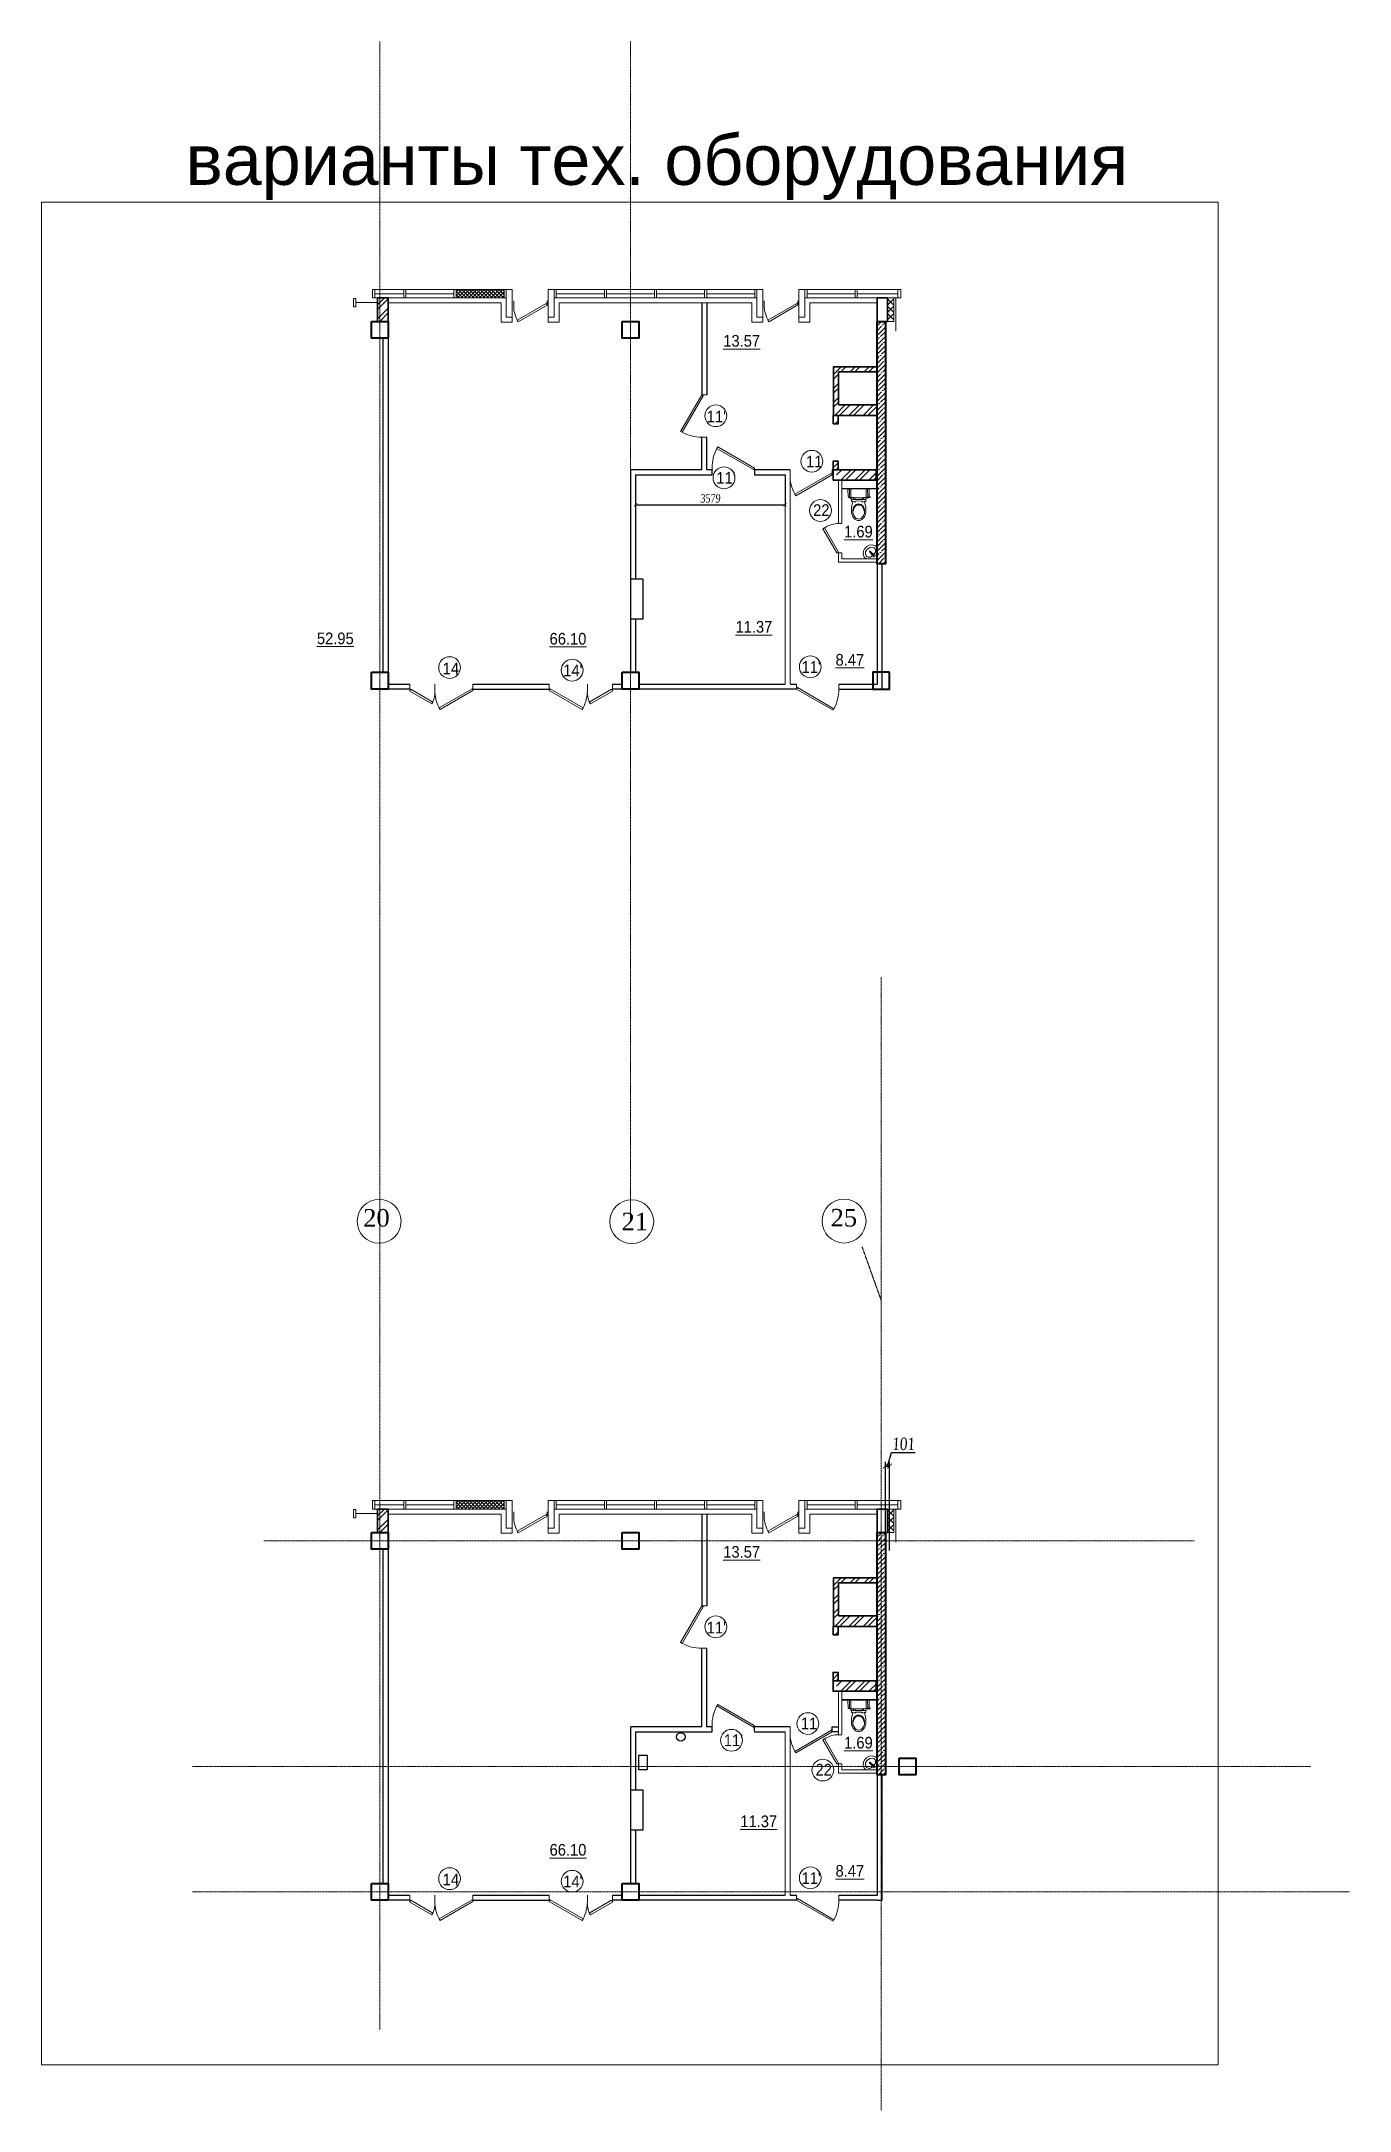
# Model space of a CAD drawing. Header units: inches. Extents: x -407541 to 6688123, y -998590 to 1205599.
# Drawn here: x 70806 to 102112, y 346251 to 395773 of the extents above; entities that cross this region are included whole.
import ezdxf

# ---------------------------------------------------------------- set-up
doc = ezdxf.new("R2010")
doc.units = ezdxf.units.IN
doc.header["$MEASUREMENT"] = 0
doc.linetypes.add('ACAD_ISO04W100', pattern=[30, 24, -3, 0, -3])
for name, color, linetype, lineweight in [('ведомость проемов', 3, 'Continuous', 9), ('ВЕНТ фасад', 230, 'Continuous', 9), ('ВИТРАЖ', 145, 'Continuous', 9), ('двери', 123, 'Continuous', 13), ('Дырки ВК', 26, 'Continuous', 30), ('КИРПИЧ', 30, 'Continuous', 35), ('МОНОЛИТ', 5, 'Continuous', 40), ('осевые о', 23, 'Continuous', 15), ('Оси', 254, 'ACAD_ISO04W100', 5), ('ОТВ ОВ', 4, 'Continuous', 13), ('ПЕРЕГОРОДКА', 7, 'Continuous', 25), ('площади', 40, 'Continuous', 9), ('санузлы', 7, 'Continuous', 15), ('Текст', 7, 'Continuous', 18), ('текст СС', 32, 'Continuous', 15), ('УТЕПЛИТЕЛЬ', 92, 'Continuous', 9), ('Штриховка', 7, 'Continuous', 9)]:
    doc.layers.add(name, color=color, linetype=linetype, lineweight=lineweight)
doc.styles.get("Standard").update_dxf_attribs({"font": 'arial.ttf'})
doc.styles.add('style1', font='arial.ttf', dxfattribs={"width": 0.9, "height": 500})
doc.styles.add('STYLE2', font='times.ttf', dxfattribs={"width": 0.8, "oblique": 3})
doc.dimstyles.new('perekritie', dxfattribs={"dimtxt": 300, "dimasz": 120, "dimexe": 100, "dimexo": 0, "dimgap": 50, "dimtad": 1, "dimdec": 0, "dimzin": 0, "dimdsep": 46, "dimtxsty": 'STYLE2', "dimblk": 'ARCHTICK', "dimcen": 0, "dimadec": 0, "dimazin": 0, "dimtfac": 1, "dimtdec": 0, "dimtmove": 1, "dimatfit": 2, "dimldrblk": 'DOT', "dimfxl": 1, "dimtolj": 1, "dimtzin": 0, "dimarcsym": 0})
doc.dimstyles.new('монолит', dxfattribs={"dimtxt": 200, "dimasz": 80, "dimexe": 50, "dimexo": 0, "dimgap": 50, "dimtad": 1, "dimdec": 0, "dimzin": 0, "dimdsep": 46, "dimtxsty": 'STYLE2', "dimblk": 'ARCHTICK', "dimcen": 0, "dimadec": 0, "dimazin": 0, "dimtfac": 1, "dimtdec": 0, "dimtmove": 1, "dimatfit": 2, "dimldrblk": 'DOT', "dimfxl": 1, "dimtolj": 1, "dimtzin": 0, "dimarcsym": 0})
pattern_1 = [(45, (-6313707.02, 1377659.17), (-168.379802, 168.379802), []), (45, (-6313594.77, 1377659.17), (-168.379802, 168.379802), [])]
pattern_2 = [(45, (-6313707.02, 1406642.74), (-168.379802, 168.379802), []), (45, (-6313594.77, 1406642.74), (-168.379802, 168.379802), [])]

msp = doc.modelspace()

# ---------------------------------------------------------------- texts
at = {"layer": 'ведомость проемов', "char_height": 280, "width": 4068.199, "attachment_point": 1, "style": 'style1'}
for s, insert in [("11'", (86728.1, 386934.4)), ('11', (89105.1, 385856.9)), ("11'", (86958.1, 385466.4)), ('22', (89274.6, 384694.4)), ('14', (80409.8, 380905)), ("14'", (83295.3, 380858.5)), ("11'", (88998.6, 380940.5)), ("11'", (86728.1, 357950.8)), ('11', (88980.7, 355657.4)), ("11'", (87136.7, 355254.3)), ('22', (89331.3, 354549.5)), ('14', (80409.8, 351921.4)), ("14'", (83295.3, 351874.9)), ("11'", (88998.6, 351956.9))]:
    msp.add_mtext(s, dxfattribs=dict(at, insert=insert))
at = {"layer": 'осевые о', "char_height": 420, "attachment_point": 1}
for s, insert, width in [('{\\fTimes New Roman|b0|i0|c204|p18;20}', (78507, 367827.6), 3787.332), ('{\\fTimes New Roman|b0|i0|c204|p18;21}', (84689.8, 367740.6), 3713.237), ('{\\fTimes New Roman|b0|i0|c204|p18;25}', (89692.4, 367830.9), 3713.237)]:
    msp.add_mtext(s, dxfattribs=dict(at, insert=insert, width=width))
at = {"layer": 'площади', "char_height": 280, "width": 1499.075, "attachment_point": 1, "style": 'style1'}
for s, insert in [('{\\L13.57}', (87123.5, 388746.4)), ('{\\L1.69}', (90015.2, 384180.2)), ('{\\L11.37}', (87416.8, 381901.5)), ('{\\L52.95}', (77399.3, 381625.1)), ('{\\L66.10}', (82967.7, 381615.9)), ('{\\L8.47}', (89810, 381112.5)), ('{\\L13.57}', (87123.5, 359762.8)), ('{\\L1.69}', (90015.2, 355196.6)), ('{\\L11.37}', (87532, 353315)), ('{\\L66.10}', (82967.7, 352632.4)), ('{\\L8.47}', (89810, 352129))]:
    msp.add_mtext(s, dxfattribs=dict(at, insert=insert))
at = {"layer": 'Текст', "insert": (74257, 393538.9), "char_height": 1200, "width": 131733.151, "attachment_point": 1}
msp.add_mtext('{\\fArial|b0|i0|c204|p34;варианты тех. оборудования}', dxfattribs=at)

# ---------------------------------------------------------------- blocks, each defined once
blk = doc.blocks.new('YN 1')
at = {"layer": 'санузлы'}
for p, q in [((-305, 83), (-325, 83)), ((-315, 73), (-315, 93)), ((-215, -83), (-215, 83)), ((-305, -83), (-325, -83)), ((-315, -73), (-315, -93)), ((0, -218), (-150, -218))]:
    blk.add_line(p, q, dxfattribs=at)
for points in [[(-300, -141), (-402, -162, -0.088113), (-574, -170, -0.124068), (-691, -118, -0.086475), (-742, -59, -0.130408), (-756, 0, -0.130408), (-742, 59, -0.086475), (-691, 118, -0.124068), (-574, 170, -0.088113), (-402, 162), (-300, 141)], [(-530, 137, -0.136377), (-429, 109, -0.205105), (-367, 28, -0.668461), (-381, 25, 0.213245), (-435, 99, 0.134007), (-530, 128)], [(-391, 5), (-386, 16, -0.801198), (-382, 17, -0.05862), (-380, 0, -0.05862), (-382, -17, -0.801198), (-386, -16), (-391, -5)], [(-202, -214, -0.32142), (-250, -148), (-250, 147, -0.300027), (-208, 212)], [(-215, 120), (-215, 147, -0.194092), (-205, 172)], [(-208, 212, -0.019656), (-202, 214)], [(-205, 172, -0.203745), (-180, 182), (-2, 182)], [(-202, 214, -0.081906), (-180, 217), (-2, 217)], [(-530, -128, 0.134007), (-435, -99, 0.213245), (-381, -25, -0.668461), (-367, -28, -0.205105), (-429, -109, -0.136377), (-530, -137)], [(-203, -174, -0.216674), (-215, -148), (-215, -120)], [(-205, -172, 0.203745), (-180, -183), (0, -183)], [(-150, -218), (-190, -218), (-180, -218, -0.081902), (-202, -214)]]:
    blk.add_lwpolyline(points, format="xyb", dxfattribs=at)
for points in [[(-719, 0, 0.221073), (-679, -87, 0.102493), (-587, -136, 0.121565), (-472, -134, 0.187395), (-375, -62, 0.126952), (-359, 0, 0.126952), (-375, 62, 0.187395), (-472, 134, 0.121565), (-587, 136, 0.102493), (-679, 87, 0.221073)], [(-250, 174), (-250, -174), (-283, -174, -0.472458), (-302, -150, 0.097656), (-302, 150, -0.472458), (-283, 174)], [(-2, 235), (0, -235, -0.421203), (-20, -255), (-182, -251, -0.384529), (-201, -232, -0.020097), (-210, 0, -0.020097), (-201, 232, -0.384529), (-182, 251), (-20, 255, -0.410694)]]:
    blk.add_lwpolyline(points, format="xyb", close=True, dxfattribs=at)
for points in [[(-250, 83), (-212, 83), (-212, 120), (-250, 120)], [(-250, -83), (-212, -83), (-212, -120), (-250, -120)]]:
    blk.add_lwpolyline(points, close=True, dxfattribs=at)
blk.add_lwpolyline([(-203, 200), (-215, 231), (-208, 278), (-188, 275), (-192, 248)], dxfattribs=at)
blk = doc.blocks.new('DVER 5(!)')
at = {"layer": 'двери'}
for points in [[(6358658, 622357), (6359237, 622690), (6359217, 622725), (6358638, 622391), (6358658, 622357)], [(6358638, 622391), (6358638, 622271)], [(6359338, 622391), (6359338, 622271)]]:
    blk.add_lwpolyline(points, dxfattribs=at)
blk.add_arc((6358702, 622342), 638, 4.4585, 33.5777, dxfattribs=at)
blk = doc.blocks.new('DVER 4(!)')
at = {"layer": 'двери'}
for points in [[(6388680, 630570), (6388560, 630570)], [(6388645, 630550), (6389150, 629675), (6389185, 629695), (6388680, 630570), (6388645, 630550)], [(6388680, 629560), (6388560, 629560)]]:
    blk.add_lwpolyline(points, dxfattribs=at)
blk.add_arc((6388706, 630470), 910, 268.3483, 299.2018, dxfattribs=at)
blk = doc.blocks.new('DVER 15')
at = {"layer": 'двери'}
for p, q in [((6417844, 630871), (6417844, 631039)), ((6417869, 630914), (6417844, 630871)), ((6418397, 630609), (6417869, 630914)), ((6418444, 630887), (6418444, 631039)), ((6418444, 630856), (6418444, 631024)), ((6418544, 630470), (6419332, 630925)), ((6419332, 630925), (6419354, 630887)), ((6419354, 630887), (6419354, 631039)), ((6417844, 630871), (6418372, 630566)), ((6418372, 630566), (6418397, 630609)), ((6418567, 630432), (6418544, 630470)), ((6419354, 630887), (6418567, 630432))]:
    blk.add_line(p, q, dxfattribs=at)
blk.add_ellipse((6417774, 630856), major_axis=(143, 655), ratio=1, start_param=4.549139, end_param=4.927011, dxfattribs=at)
at = {"layer": 'двери', "extrusion": (0, 0, -1)}
blk.add_ellipse((6419359, 630887), major_axis=(647, 647), ratio=1, start_param=3.454431, end_param=3.926991, dxfattribs=at)
blk = doc.blocks.new('*U24')
for p, q in [((0, 0), (0, 100)), ((800, 0), (800, 100))]:
    blk.add_line(p, q)
blk.add_lwpolyline([(0, 0), (693, -400), (715, -362), (22, 38)], close=True)
blk.add_arc((0, 0), 800, 330, 0)
blk = doc.blocks.new('_ARCHTICK')
at = {"color": 0, "linetype": 'ByBlock', "const_width": 0.15}
blk.add_lwpolyline([(-0.5, -0.5), (0.5, 0.5)], dxfattribs=at)
blk = doc.blocks.new('*D1086')
at = {"layer": 'Штриховка', "color": 0, "lineweight": -2, "transparency": 16777216}
for p, q in [((91054, 361676), (91152, 362004)), ((91152, 362004), (91715, 362004)), ((91003, 360089), (91003, 361776)), ((91003, 361676), (91104, 361676)), ((91104, 359659), (91104, 361776))]:
    blk.add_line(p, q, dxfattribs=at)
at = {"layer": 'Штриховка', "color": 0, "lineweight": -2, "transparency": 16777216, "xscale": 120, "yscale": 120, "zscale": 120, "rotation": 180}
blk.add_blockref('_ARCHTICK', (91003, 361676), dxfattribs=at)
at = {"layer": 'Штриховка', "color": 0, "lineweight": -2, "transparency": 16777216, "xscale": 120, "yscale": 120, "zscale": 120}
blk.add_blockref('_ARCHTICK', (91104, 361676), dxfattribs=at)
at = {"layer": 'Штриховка', "color": 0, "transparency": 16777216, "insert": (91434, 362206), "char_height": 300, "attachment_point": 5, "style": 'STYLE2'}
blk.add_mtext('\\A1;101', dxfattribs=at)
blk = doc.blocks.new('_Dot')
at = {"color": 0, "linetype": 'ByBlock', "lineweight": -2}
blk.add_line((-0.5, 0), (-1, 0), dxfattribs=at)
at = {"color": 0, "linetype": 'ByBlock', "const_width": 0.5}
blk.add_lwpolyline([(-0.25, 0, 1), (0.25, 0, 1)], format="xyb", close=True, dxfattribs=at)
blk = doc.blocks.new('RYKOMOUNIK')
at = {"layer": 'санузлы'}
for p, q in [((6433967, 631207), (6433999, 631165)), ((6434025, 631190), (6433982, 631223)), ((6433984, 631126), (6434008, 631151)), ((6434004, 631156), (6434030, 631126)), ((6434021, 631149), (6434011, 631160)), ((6434040, 631169), (6434021, 631150)), ((6434040, 631168), (6434021, 631149)), ((6434030, 631179), (6434040, 631168)), ((6434030, 631126), (6434034, 631122)), ((6434034, 631186), (6434064, 631159)), ((6434039, 631181), (6434063, 631206)), ((6434064, 631159), (6434068, 631156))]:
    blk.add_line(p, q, dxfattribs=at)
for points in [[(6433935, 631398), (6433930, 631396), (6433875, 631361), (6433829, 631314), (6433793, 631259), (6433791, 631254)], [(6433935, 631398), (6434010, 631401), (6434079, 631378), (6434118, 631341)], [(6433791, 631254), (6433789, 631179), (6433811, 631111), (6433849, 631072)], [(6433846, 631246), (6433844, 631187), (6433860, 631140), (6433883, 631115)], [(6433944, 631343), (6433888, 631301), (6433846, 631246), (6433846, 631246)], [(6433944, 631343), (6434002, 631345), (6434050, 631330), (6434074, 631307)]]:
    blk.add_lwpolyline(points, dxfattribs=at)
blk.add_circle((6433952, 631237), 17.5, dxfattribs=at)
for centre, radius, start, end in [((6433926, 631190), 85.8, 239.8208, 312.3132), ((6433976, 631214), 11.2, 52.1388, 217.861), ((6434020, 631170), 21.1, 50.1695, 219.8303), ((6434021, 631169), 21.1, 50.1695, 219.8303), ((6434020, 631169), 13.6, 44.9999, 224.9999), ((6434048, 631141), 25, 204.2855, 65.7144), ((6434048, 631141), 24, 232.8373, 36.8966), ((6434000, 631264), 85.8, 317.6867, 30.179)]:
    blk.add_arc(centre, radius, start, end, dxfattribs=at)
blk = doc.blocks.new('*D1087')
at = {"layer": 'текст СС', "color": 0, "lineweight": -2, "transparency": 16777216}
for p, q in [((85024, 385403), (85024, 384632)), ((88603, 385403), (88603, 384632)), ((85024, 384682), (88603, 384682))]:
    blk.add_line(p, q, dxfattribs=at)
at = {"layer": 'текст СС', "color": 0, "lineweight": -2, "transparency": 16777216, "xscale": 80, "yscale": 80, "zscale": 80, "rotation": 180}
blk.add_blockref('_ARCHTICK', (85024, 384682), dxfattribs=at)
at = {"layer": 'текст СС', "color": 0, "lineweight": -2, "transparency": 16777216, "xscale": 80, "yscale": 80, "zscale": 80}
blk.add_blockref('_ARCHTICK', (88603, 384682), dxfattribs=at)
at = {"layer": 'текст СС', "color": 0, "transparency": 16777216, "insert": (86813, 384834), "char_height": 200, "attachment_point": 5, "style": 'STYLE2'}
blk.add_mtext('\\A1;3579', dxfattribs=at)

# ---------------------------------------------------------------- dimensions: what is measured, and where the dimension line sits
at = {"layer": 'текст СС'}
dim = msp.add_linear_dim(base=(88602.7, 384681.5), p1=(85023.5, 385402.6), p2=(88602.7, 385402.6), dimstyle='монолит', dxfattribs=at)
dim.commit()
dim.dimension.update_dxf_attribs({"geometry": '*D1087', "text_midpoint": (86813.1, 384833.6)})
at = {"layer": 'Штриховка'}
dim = msp.add_linear_dim(base=(91104.4, 361676), p1=(91003.3, 360089), p2=(91104.4, 359659), dimstyle='perekritie', dxfattribs=at)
dim.commit()
dim.dimension.update_dxf_attribs({"geometry": '*D1086', "text_midpoint": (91202.1, 362206.2)})

# ---------------------------------------------------------------- hatches: boundary and pattern name
at = {"layer": 'ВИТРАЖ', "ltscale": 0.1}
h = msp.add_hatch(dxfattribs=at)
h.set_pattern_fill('ANSI37', color=256, scale=500, style=0)
h.set_pattern_definition([(135, (109905.29, 297948.81), (44.194174, 44.194174), []), (45, (109905.29, 297948.81), (44.194174, -44.194174), [])])
h.paths.add_polyline_path([(81878.2, 389832.5), (80728.2, 389832.5), (80728.2, 389632.5), (81878.2, 389632.5)])
h = msp.add_hatch(dxfattribs=at)
h.set_pattern_fill('ANSI37', color=256, scale=500, style=0)
h.set_pattern_definition([(135, (109905.29, 268965.23), (44.194174, 44.194174), []), (45, (109905.29, 268965.23), (44.194174, -44.194174), [])])
h.paths.add_polyline_path([(81878.2, 360849), (80728.2, 360849), (80728.2, 360649), (81878.2, 360649)])
at = {"layer": 'Штриховка'}
h = msp.add_hatch(dxfattribs=at)
h.set_pattern_fill('ANSI32', color=256, scale=25, style=0)
h.set_pattern_definition([(45, (-6764080.43, -507297.78), (-168.379802, 168.379802), []), (45, (-6763968.18, -507297.78), (-168.379802, 168.379802), [])])
h.paths.add_polyline_path([(79103.2, 389072.6), (78853.2, 389072.6), (78853.2, 389632.5), (79103.2, 389632.5)])
h = msp.add_hatch(dxfattribs=at)
h.set_pattern_fill('ANSI37', color=256, scale=1000, style=0)
h.set_pattern_definition([(45, (0, 117035.32), (-88.38835, 88.38835), []), (135, (0, 117035.32), (-88.38835, -88.38835), [])])
h.paths.add_polyline_path([(91053.3, 389632.5), (91203.3, 389632.5), (91203.3, 389072.5), (91053.4, 389072.5)])
h = msp.add_hatch(dxfattribs=at)
h.set_pattern_fill('ANSI35', color=256, scale=25, style=0)
h.set_pattern_definition([(45, (-6764080.43, -507297.78), (-112.2532015, 112.2532015), []), (45, (-6763968.18, -507297.78), (-112.2532015, 112.2532015), [198.4375, -39.6875, 0, -39.6875])])
h.paths.add_polyline_path([(90803.3, 389072.5), (91003.3, 389072.5), (91003.3, 383272.5), (90803.3, 383272.5)])
h = msp.add_hatch(dxfattribs=at)
h.set_pattern_fill('ANSI32', color=256, scale=25, style=0)
h.set_pattern_definition([(45, (-6313577.03, 1406642.82), (-168.379802, 168.379802), []), (45, (-6313464.77, 1406642.82), (-168.379802, 168.379802), [])])
h.paths.add_polyline_path([(90803.4, 387982.7), (89763.4, 387982.7), (89763.4, 386822.7), (90803.4, 386822.7), (90803.4, 387072.6), (89883.4, 387072.6), (89883.4, 387862.7), (90803.4, 387862.7)])
h = msp.add_hatch(dxfattribs=at)
h.set_pattern_fill('ANSI32', color=256, scale=25, style=0)
h.set_pattern_definition(pattern_2)
h.paths.add_polyline_path([(89753.4, 386622.6), (89873.4, 386622.6), (89873.4, 386822.6), (89753.4, 386822.6)])
h = msp.add_hatch(dxfattribs=at)
h.set_pattern_fill('ANSI32', color=256, scale=25, style=0)
h.set_pattern_definition([(45, (-6343364.72, -247679), (-168.379802, 168.379802), []), (45, (-6343252.46, -247679), (-168.379802, 168.379802), [])])
edge = h.paths.add_edge_path()
edge.add_line((89833.4, 386622.6), (89833.4, 386942.6))
h.paths.add_polyline_path([(89953.4, 385522.6), (89833.4, 385522.6), (89833.4, 385272.6), (90803.4, 385272.6), (90803.4, 385522.6)])
h = msp.add_hatch(dxfattribs=at)
h.set_pattern_fill('ANSI32', color=256, scale=25, style=0)
h.set_pattern_definition(pattern_2)
h.paths.add_polyline_path([(89753.4, 385522.6), (89873.4, 385522.6), (89873.4, 385722.6), (89753.4, 385722.6)])
h = msp.add_hatch(dxfattribs=at)
h.set_pattern_fill('ANSI32', color=256, scale=25, style=0)
h.set_pattern_definition([(45, (-6764080.43, -536281.36), (-168.379802, 168.379802), []), (45, (-6763968.18, -536281.36), (-168.379802, 168.379802), [])])
h.paths.add_polyline_path([(79103.2, 360089), (78853.2, 360089), (78853.2, 360649), (79103.2, 360649)])
h = msp.add_hatch(dxfattribs=at)
h.set_pattern_fill('ANSI37', color=256, scale=1000, style=0)
h.set_pattern_definition([(45, (0, 88051.74), (-88.38835, 88.38835), []), (135, (0, 88051.74), (-88.38835, -88.38835), [])])
h.paths.add_polyline_path([(91053.3, 360649), (91203.3, 360649), (91203.3, 360089), (91053.4, 360089)])
h = msp.add_hatch(dxfattribs=at)
h.set_pattern_fill('ANSI35', color=256, scale=25, style=0)
h.set_pattern_definition([(45, (-6764080.43, -536281.36), (-112.2532015, 112.2532015), []), (45, (-6763968.18, -536281.36), (-112.2532015, 112.2532015), [198.4375, -39.6875, 0, -39.6875])])
h.paths.add_polyline_path([(90803.3, 360089), (91003.3, 360089), (91003.3, 354289), (90803.3, 354289)])
h = msp.add_hatch(dxfattribs=at)
h.set_pattern_fill('ANSI32', color=256, scale=25, style=0)
h.set_pattern_definition([(45, (-6313577.03, 1377659.24), (-168.379802, 168.379802), []), (45, (-6313464.77, 1377659.24), (-168.379802, 168.379802), [])])
h.paths.add_polyline_path([(90803.4, 358999.1), (89763.4, 358999.1), (89763.4, 357839.1), (90803.4, 357839.1), (90803.4, 358089.1), (89883.4, 358089.1), (89883.4, 358879.1), (90803.4, 358879.1)])
h = msp.add_hatch(dxfattribs=at)
h.set_pattern_fill('ANSI32', color=256, scale=25, style=0)
h.set_pattern_definition(pattern_1)
h.paths.add_polyline_path([(89753.4, 357639), (89873.4, 357639), (89873.4, 357839), (89753.4, 357839)])
h = msp.add_hatch(dxfattribs=at)
h.set_pattern_fill('ANSI32', color=256, scale=25, style=0)
h.set_pattern_definition([(45, (-6343364.72, -276662.6), (-168.379802, 168.379802), []), (45, (-6343252.46, -276662.6), (-168.379802, 168.379802), [])])
edge = h.paths.add_edge_path()
edge.add_line((89833.4, 357639), (89833.4, 357959))
h.paths.add_polyline_path([(89953.4, 356539), (89833.4, 356539), (89833.4, 356289), (90803.4, 356289), (90803.4, 356539)])
h = msp.add_hatch(dxfattribs=at)
h.set_pattern_fill('ANSI32', color=256, scale=25, style=0)
h.set_pattern_definition(pattern_1)
h.paths.add_polyline_path([(89753.4, 356539), (89873.4, 356539), (89873.4, 356739), (89753.4, 356739)])

# ---------------------------------------------------------------- linework, layer by layer
at = {"layer": 'ведомость проемов'}
for centre in [(86944.2, 386813.8), (89242.9, 385724), (87141.7, 385325.9), (89448.8, 384545.8), (80575, 380785.9), (83507.2, 380723.8), (89206, 380805.2), (86944.2, 357830.2), (89148.4, 355513), (87320.3, 355113.8), (89505.4, 354400.9), (80575, 351802.3), (83507.2, 351740.3), (89206, 351821.6)]:
    msp.add_circle(centre, 261.1, dxfattribs=at)
at = {"layer": 'ВЕНТ фасад'}
for p, q in [((91253.3, 388840), (91253.3, 389632.5)), ((91253.3, 359856.5), (91253.3, 360649))]:
    msp.add_line(p, q, dxfattribs=at)
at = {"layer": 'ВИТРАЖ'}
for p, q in [((78733.2, 389832.5), (82073.2, 389832.5)), ((83128.2, 389832.5), (87973.1, 389832.5)), ((83258.1, 389832.5), (83374.2, 389832.5)), ((89078.2, 389832.5), (91343.2, 389832.5)), ((78733.2, 389632.5), (81878.2, 389632.5)), ((83128.2, 389732.5), (84278.2, 389732.5)), ((83128.2, 389632.5), (87928.2, 389632.5)), ((84328.2, 389732.5), (85478.2, 389732.5)), ((85528.2, 389732.5), (86678.2, 389732.5)), ((86728.2, 389732.5), (87878.2, 389732.5)), ((89078.2, 389632.5), (91343.2, 389632.5)), ((89198.2, 389512.5), (90803.3, 389512.5)), ((89813.4, 389512.5), (89198.2, 389512.5)), ((78733.2, 360849), (82073.2, 360849)), ((78733.2, 360649), (81878.2, 360649)), ((83128.2, 360849), (87973.1, 360849)), ((83128.2, 360749), (84278.2, 360749)), ((83128.2, 360649), (87928.2, 360649)), ((83258.1, 360849), (83374.2, 360849)), ((84328.2, 360749), (85478.2, 360749)), ((85528.2, 360749), (86678.2, 360749)), ((86728.2, 360749), (87878.2, 360749)), ((89078.2, 360849), (91343.2, 360849)), ((89078.2, 360649), (91343.2, 360649)), ((89198.2, 360529), (90803.3, 360529)), ((89813.4, 360529), (89198.2, 360529))]:
    msp.add_line(p, q, dxfattribs=at)
at = {"layer": 'ВИТРАЖ', "ltscale": 0.1}
for p, q in [((78853.2, 389522.5), (78328.2, 389522.5)), ((79478.2, 389732.5), (78783.2, 389732.5)), ((80678.2, 389732.5), (79528.2, 389732.5)), ((82073.2, 389172.5), (82073.2, 389052.5)), ((88073.2, 389172.5), (88073.2, 389052.5)), ((78853.2, 360539), (78328.2, 360539)), ((79478.2, 360749), (78783.2, 360749)), ((80678.2, 360749), (79528.2, 360749)), ((82073.2, 360189), (82073.2, 360069)), ((88073.2, 360189), (88073.2, 360069))]:
    msp.add_line(p, q, dxfattribs=at)
at = {"layer": 'ВИТРАЖ'}
for points in [[(78733.2, 389832.5), (78783.2, 389832.5), (78783.2, 389632.5), (78733.2, 389632.5)], [(79478.2, 389832.5), (79528.2, 389832.5), (79528.2, 389632.5), (79478.2, 389632.5)], [(80678.2, 389832.5), (80728.2, 389832.5), (80728.2, 389632.5), (80678.2, 389632.5)], [(81878.2, 389832.5), (80728.2, 389832.5), (80728.2, 389632.5), (81878.2, 389632.5)], [(81878.2, 389832.5), (81928.2, 389832.5), (81928.2, 389632.5), (81878.2, 389632.5)], [(83078.2, 389832.5), (83128.2, 389832.5), (83128.2, 389632.5), (83078.2, 389632.5)], [(84278.2, 389832.5), (84328.2, 389832.5), (84328.2, 389632.5), (84278.2, 389632.5)], [(85478.2, 389832.5), (85528.2, 389832.5), (85528.2, 389632.5), (85478.2, 389632.5)], [(86678.2, 389832.5), (86728.2, 389832.5), (86728.2, 389632.5), (86678.2, 389632.5)], [(87878.2, 389832.5), (87928.2, 389832.5), (87928.2, 389632.5), (87878.2, 389632.5)], [(89078.2, 389832.5), (89128.2, 389832.5), (89128.2, 389632.5), (89078.2, 389632.5)], [(90278.2, 389832.5), (90328.2, 389832.5), (90328.2, 389632.5), (90278.2, 389632.5)], [(91373.3, 389832.5), (91303.3, 389832.5), (91303.3, 389632.5), (91373.3, 389632.5)], [(78278.2, 389622.5), (78328.2, 389622.5), (78328.2, 389422.5), (78278.2, 389422.5)], [(78278.2, 360639), (78328.2, 360639), (78328.2, 360439), (78278.2, 360439)], [(78733.2, 360849), (78783.2, 360849), (78783.2, 360649), (78733.2, 360649)], [(79478.2, 360849), (79528.2, 360849), (79528.2, 360649), (79478.2, 360649)], [(80678.2, 360849), (80728.2, 360849), (80728.2, 360649), (80678.2, 360649)], [(81878.2, 360849), (80728.2, 360849), (80728.2, 360649), (81878.2, 360649)], [(81878.2, 360849), (81928.2, 360849), (81928.2, 360649), (81878.2, 360649)], [(83078.2, 360849), (83128.2, 360849), (83128.2, 360649), (83078.2, 360649)], [(84278.2, 360849), (84328.2, 360849), (84328.2, 360649), (84278.2, 360649)], [(85478.2, 360849), (85528.2, 360849), (85528.2, 360649), (85478.2, 360649)], [(86678.2, 360849), (86728.2, 360849), (86728.2, 360649), (86678.2, 360649)], [(87878.2, 360849), (87928.2, 360849), (87928.2, 360649), (87878.2, 360649)], [(89078.2, 360849), (89128.2, 360849), (89128.2, 360649), (89078.2, 360649)], [(90278.2, 360849), (90328.2, 360849), (90328.2, 360649), (90278.2, 360649)], [(91373.3, 360849), (91303.3, 360849), (91303.3, 360649), (91373.3, 360649)]]:
    msp.add_lwpolyline(points, close=True, dxfattribs=at)
at = {"layer": 'ВИТРАЖ', "ltscale": 0.1}
for points in [[(81928.2, 389832.5), (82073.2, 389832.5), (82073.2, 389172.5), (81928.2, 389172.5)], [(82933.2, 389832.5), (83078.2, 389832.5), (83078.2, 389172.9), (82933.2, 389172.9)], [(87928.2, 389832.5), (88073.2, 389832.5), (88073.2, 389172.5), (87928.2, 389172.5)], [(88933.2, 389832.5), (89078.2, 389832.5), (89078.2, 389172.5), (88933.2, 389172.5)], [(81928.2, 360849), (82073.2, 360849), (82073.2, 360189), (81928.2, 360189)], [(82933.2, 360849), (83078.2, 360849), (83078.2, 360189.4), (82933.2, 360189.4)], [(87928.2, 360849), (88073.2, 360849), (88073.2, 360189), (87928.2, 360189)], [(88933.2, 360849), (89078.2, 360849), (89078.2, 360189), (88933.2, 360189)]]:
    msp.add_lwpolyline(points, close=True, dxfattribs=at)
for points in [[(79103.2, 389512.1), (81808.2, 389512.1), (81808.2, 389052.5), (82073.2, 389052.5)], [(82933.2, 389172.9), (82933.2, 389052.9), (83198.2, 389052.9), (83198.2, 389512.1)], [(83198.2, 389512.1), (87808.2, 389512.1), (87808.2, 389052.5), (88073.2, 389052.5)], [(86002, 389632.5), (86638.1, 389632.5)], [(89198.2, 389512.5), (89198.2, 389052.5), (88933.2, 389052.5)], [(88933.2, 389172.5), (88933.2, 389052.5), (89198.2, 389052.5), (89198.2, 389512.5)], [(89078.2, 389632.5), (89463.3, 389632.5)], [(89128.2, 389732.5), (90278.2, 389732.5)], [(90263, 389632.5), (91319, 389632.5)], [(90263.1, 389632.5), (91319.2, 389632.5)], [(90328.2, 389732.5), (91303.3, 389732.5)], [(90902.4, 389512.5), (90903.3, 389512.5)], [(79103.2, 360528.5), (81808.2, 360528.5), (81808.2, 360069), (82073.2, 360069)], [(82933.2, 360189.4), (82933.2, 360069.4), (83198.2, 360069.4), (83198.2, 360528.5)], [(83198.2, 360528.5), (87808.2, 360528.5), (87808.2, 360069), (88073.2, 360069)], [(86002, 360649), (86638.1, 360649)], [(89198.2, 360529), (89198.2, 360069), (88933.2, 360069)], [(88933.2, 360189), (88933.2, 360069), (89198.2, 360069), (89198.2, 360529)], [(89078.2, 360649), (89463.3, 360649)], [(89128.2, 360748.9), (90278.2, 360748.9)], [(90263, 360649), (91319, 360649)], [(90263.1, 360649), (91319.2, 360649)], [(90328.2, 360748.9), (91303.3, 360748.9)], [(90902.4, 360529), (90903.3, 360529)]]:
    msp.add_lwpolyline(points, dxfattribs=at)
at = {"layer": 'Дырки ВК'}
msp.add_lwpolyline([(85103.4, 354759), (85303.4, 354759), (85303.4, 354409), (85103.4, 354409)], close=True, dxfattribs=at)
msp.add_circle((86108.1, 355194.8), 100, dxfattribs=at)
at = {"layer": 'КИРПИЧ'}
for points in [[(79103.2, 389072.6), (78853.2, 389072.6), (78853.2, 389632.5), (79103.2, 389632.5)], [(91053.3, 389632.5), (90803.3, 389632.5), (90803.3, 389072.5), (91053.4, 389072.5)], [(89883.4, 387072.6), (90803.4, 387072.6), (90803.4, 387862.7), (89883.4, 387862.7)], [(89753.4, 386622.6), (89873.4, 386622.6), (89873.4, 386822.6), (89753.4, 386822.6)], [(89753.4, 385522.6), (89873.4, 385522.6), (89873.4, 385722.6), (89753.4, 385722.6)], [(79103.2, 360089), (78853.2, 360089), (78853.2, 360649), (79103.2, 360649)], [(91053.3, 360649), (90803.3, 360649), (90803.3, 360089), (91053.4, 360089)], [(89883.4, 358089.1), (90803.4, 358089.1), (90803.4, 358879.1), (89883.4, 358879.1)], [(89753.4, 357639), (89873.4, 357639), (89873.4, 357839), (89753.4, 357839)], [(89753.4, 356539), (89873.4, 356539), (89873.4, 356739), (89753.4, 356739)]]:
    msp.add_lwpolyline(points, close=True, dxfattribs=at)
for points in [[(90803.4, 387862.7), (90803.4, 387982.7), (89763.4, 387982.7), (89763.4, 386822.7), (90803.4, 386822.7), (90803.4, 387072.6)], [(90803.4, 358879.1), (90803.4, 358999.1), (89763.4, 358999.1), (89763.4, 357839.1), (90803.4, 357839.1), (90803.4, 358089.1)]]:
    msp.add_lwpolyline(points, dxfattribs=at)
at = {"layer": 'КИРПИЧ', "ltscale": 0.1}
for points in [[(89753.4, 385522.6), (90783.4, 385522.6), (90783.4, 385272.6), (89753.4, 385272.6)], [(89753.4, 356539), (90783.4, 356539), (90783.4, 356289), (89753.4, 356289)]]:
    msp.add_lwpolyline(points, close=True, dxfattribs=at)
at = {"layer": 'МОНОЛИТ'}
for points in [[(78703.4, 389072.5), (79103.4, 389072.5), (79103.4, 388672.5), (78703.4, 388672.5)], [(84703.4, 389072.5), (85103.4, 389072.5), (85103.4, 388672.5), (84703.4, 388672.5)], [(90803.3, 389072.5), (91003.3, 389072.5), (91003.3, 383272.5), (90803.3, 383272.5)], [(78703.4, 380672.5), (79103.4, 380672.5), (79103.4, 380272.5), (78703.4, 380272.5)], [(84703.4, 380672.5), (85103.4, 380672.5), (85103.4, 380272.5), (84703.4, 380272.5)], [(91103.4, 380672.5), (90703.4, 380672.5), (90703.4, 380272.5), (91103.4, 380272.5)], [(78703.4, 360089), (79103.4, 360089), (79103.4, 359689), (78703.4, 359689)], [(84703.4, 360089), (85103.4, 360089), (85103.4, 359689), (84703.4, 359689)], [(90803.3, 360089), (91003.3, 360089), (91003.3, 354289), (90803.3, 354289)], [(91333.2, 354689), (91733.4, 354689), (91733.4, 354289), (91333.2, 354289)], [(78703.4, 351689), (79103.4, 351689), (79103.4, 351289), (78703.4, 351289)], [(84703.4, 351689), (85103.4, 351689), (85103.4, 351289), (84703.4, 351289)]]:
    msp.add_lwpolyline(points, close=True, dxfattribs=at)
at = {"layer": 'осевые о'}
for centre in [(78889.2, 367534.2), (84934.3, 367526.4), (90014.9, 367539)]:
    msp.add_circle(centre, 525, dxfattribs=at)
at = {"layer": 'Оси', "ltscale": 0.3}
for p, q in [((78903.2, 395772.5), (78903.2, 369438.3)), ((84903.2, 395772.5), (84903.2, 367502.5)), ((78903.2, 374521.1), (78903.2, 348186.9)), ((90903.2, 373374.8), (90903.2, 346251.1)), ((90445.5, 366924.9), (90903.2, 365642.6)), ((76127.9, 359889), (98389, 359889)), ((74419.6, 354489), (101181.6, 354489)), ((74419.6, 351489), (102112.4, 351489))]:
    msp.add_line(p, q, dxfattribs=at)
at = {"layer": 'ОТВ ОВ', "ltscale": 100}
for points in [[(89883.4, 387862.7), (90803.4, 387862.7), (90803.4, 387072.6), (89883.4, 387072.6)], [(89883.4, 358879.1), (90803.4, 358879.1), (90803.4, 358089), (89883.4, 358089)]]:
    msp.add_lwpolyline(points, close=True, dxfattribs=at)
at = {"layer": 'ПЕРЕГОРОДКА'}
for p, q in [((84903.5, 385522.6), (84903.3, 380672.5)), ((85023.5, 385402.6), (85023.4, 382902.8)), ((87868.2, 385522.6), (87868.2, 385402.6)), ((85023.3, 381952.8), (85023.3, 380672.5)), ((81133.5, 380392.5), (82960.8, 380392.5)), ((81133.5, 380272.5), (82960.8, 380272.5)), ((84903.5, 355437.6), (84903.3, 351689)), ((85023.5, 355317.5), (85023.4, 353919.2)), ((85023.3, 352969.2), (85023.3, 351689)), ((81133.5, 351408.9), (82960.8, 351408.9)), ((81133.5, 351288.9), (82960.8, 351288.9))]:
    msp.add_line(p, q, dxfattribs=at)
for points in [[(86608.2, 389512.1), (86608.2, 387312.6)], [(86728.2, 389512.1), (86728.2, 387312.6)], [(86608.2, 385522.6), (86608.2, 386302.6)], [(86728.2, 385522.6), (86728.2, 386302.6)], [(86608.2, 385522.6), (84913.1, 385522.6)], [(85023.5, 385402.6), (86858.2, 385402.6)], [(86728.2, 385402.6), (86858.2, 385402.6), (86858.2, 385522.6), (86728.2, 385522.6)], [(88722.7, 385522.6), (87868.2, 385522.6)], [(87868.2, 385402.6), (88602.7, 385402.6)], [(89732.7, 385402.6), (89753.4, 385402.6), (89753.4, 385522.6), (89732.7, 385522.6)], [(84903.4, 382902.8), (84903.4, 381952.8), (85203.4, 381952.8), (85203.4, 382902.8), (84903.4, 382902.8)], [(89886.5, 380272.5), (90923.3, 380272.5), (90923.3, 383272.5), (90803.3, 383272.5)], [(90803.3, 383272.5), (90803.3, 380392.5)], [(86608.2, 360528.5), (86608.2, 358329)], [(86728.2, 360528.5), (86728.2, 358329)], [(86608.2, 355437.5), (86608.2, 357319)], [(86728.2, 355437.5), (86728.2, 357319)], [(86608.2, 355437.5), (84913.1, 355437.5)], [(85023.5, 355317.5), (86858.2, 355317.5)], [(86728.2, 355317.5), (86858.2, 355317.5), (86858.2, 355437.5), (86728.2, 355437.5)], [(88722.7, 355437.5), (87868.2, 355437.5)], [(87868.2, 355317.5), (88602.7, 355317.5)], [(89883.4, 355317.5), (89732.7, 355317.5), (89732.7, 355437.5), (89883.4, 355437.5)], [(90803.3, 354289), (90803.3, 351408.9)], [(90803.3, 351289), (90923.3, 351289), (90923.3, 354289), (90803.3, 354289)], [(84903.4, 353919.2), (84903.4, 352969.2), (85203.4, 352969.2), (85203.4, 353919.2), (84903.4, 353919.2)]]:
    msp.add_lwpolyline(points, dxfattribs=at)
at = {"layer": 'ПЕРЕГОРОДКА', "ltscale": 0.1}
for points in [[(78983.2, 388672.5), (79103.4, 388672.5), (79103.4, 380672.5), (78983.2, 380672.5)], [(78983.2, 359689), (79103.4, 359689), (79103.4, 351689), (78983.2, 351689)]]:
    msp.add_lwpolyline(points, close=True, dxfattribs=at)
for points in [[(79623.5, 380272.5), (79103.4, 380272.5), (79103.4, 380392.5), (79623.5, 380392.5)], [(84470.8, 380392.3), (84703.8, 380392.3), (84703.8, 380272.3), (84470.8, 380272.3)], [(88876.6, 380272.4), (85103.8, 380272.3), (85103.8, 380392.3), (88602.7, 380392.4)], [(88722.7, 380392.4), (88876.5, 380392.4)], [(89886.5, 380392.5), (90803.4, 380392.5)], [(79623.5, 351288.9), (79103.4, 351289), (79103.4, 351409), (79623.5, 351408.9)], [(84470.8, 351408.7), (84703.8, 351408.7), (84703.8, 351288.7), (84470.8, 351288.7)], [(88876.6, 351288.9), (85103.8, 351288.7), (85103.8, 351408.7), (88602.7, 351408.7)], [(88722.7, 351408.8), (88876.5, 351408.9)], [(89886.5, 351408.9), (90803.4, 351408.9)], [(90803.4, 351288.9), (89886.5, 351288.9)]]:
    msp.add_lwpolyline(points, dxfattribs=at)
at = {"layer": 'санузлы'}
for p, q in [((88602.7, 385402.6), (88602.7, 380392.4)), ((88722.7, 385522.6), (88722.7, 380392.4)), ((89883.4, 385272.6), (89883.4, 384241)), ((89963.4, 385272.6), (89963.4, 384241)), ((90803.4, 385072.6), (89963.4, 385072.6)), ((90803.4, 385060.6), (89963.4, 385060.6)), ((89883.4, 383531), (89883.4, 383312.5)), ((89883.4, 383312.5), (90803.3, 383312.5)), ((89963.4, 383531), (89963.4, 383392.5)), ((89963.4, 383392.5), (90803.3, 383392.5)), ((89883.4, 356289), (89883.4, 355257.5)), ((89963.4, 356289), (89963.4, 355257.5)), ((90803.4, 356089), (89963.4, 356089)), ((90803.4, 356077), (89963.4, 356077)), ((87868.2, 355437.5), (87868.2, 355317.5)), ((88602.7, 355317.5), (88602.7, 351408.8)), ((88722.7, 355437.5), (88722.7, 351408.8)), ((89883.4, 354547.5), (89883.4, 354328.9)), ((89883.4, 354328.9), (90803.3, 354328.9)), ((89963.4, 354547.5), (89963.4, 354408.9)), ((89963.4, 354408.9), (90803.3, 354408.9))]:
    msp.add_line(p, q, dxfattribs=at)
at = {"layer": 'УТЕПЛИТЕЛЬ'}
for points in [[(91053.3, 389632.5), (91203.3, 389632.5), (91203.3, 389072.5), (91053.4, 389072.5)], [(91053.3, 360649), (91203.3, 360649), (91203.3, 360089), (91053.4, 360089)]]:
    msp.add_lwpolyline(points, close=True, dxfattribs=at)
at = {"layer": 'Штриховка'}
msp.add_lwpolyline([(70806.2, 391926.6), (98965.6, 391926.6), (98965.6, 347345.2), (70806.2, 347345.2)], close=True, dxfattribs=at)

# ---------------------------------------------------------------- block references
at = {"layer": 'двери', "xscale": -1}
for name, p in [('*U24', (82908.3, 389463.6)), ('*U24', (88904.2, 389464)), ('DVER 4(!)', (6475288.2, -243257.2)), ('DVER 15', (6502315, -250646.7)), ('*U24', (82908.3, 360480.1)), ('*U24', (88904.2, 360480.5)), ('DVER 4(!)', (6475288.2, -272240.8)), ('DVER 15', (6502315, -279630.3))]:
    msp.add_blockref(name, p, dxfattribs=at)
for p, rotation in [((-542702.3, -6003119.6), 270), ((719446.3, 6768952.4), 90), ((-542703.3, -6033214.9), 270), ((719446.3, 6739968.8), 90)]:
    msp.add_blockref('DVER 4(!)', p, dxfattribs=dict(at, rotation=rotation))
at = {"layer": 'двери'}
for name, p, rotation in [('DVER 4(!)', (-540837.1, 6774082.5), 270), ('DVER 5(!)', (712234.7, -5975107), 90), ('DVER 4(!)', (-540837.1, 6743997.4), 270), ('DVER 5(!)', (712234.7, -6004090.6), 90)]:
    msp.add_blockref(name, p, dxfattribs=dict(at, rotation=rotation))
for p in [(-6338220.7, -250646.7), (-6338220.7, -279630.3)]:
    msp.add_blockref('DVER 15', p, dxfattribs=at)
at = {"layer": 'санузлы', "xscale": -1}
for p, rotation in [((90362.1, 385061.1), 270.2133039387553), ((90362.1, 356077.5), 270.2133039387561)]:
    msp.add_blockref('YN 1', p, dxfattribs=dict(at, rotation=rotation))
at = {"layer": 'санузлы'}
for p in [(-6343314.8, -247679), (-6343314.8, -276662.6)]:
    msp.add_blockref('RYKOMOUNIK', p, dxfattribs=at)

msp.set_redraw_order([(e.dxf.handle, doc.entitydb.next_handle()) for e in msp.query("TEXT MTEXT ATTDEF DIMENSION ARC_DIMENSION")])  # texts and dimensions are drawn at this point

doc.saveas('drawing.dxf')
